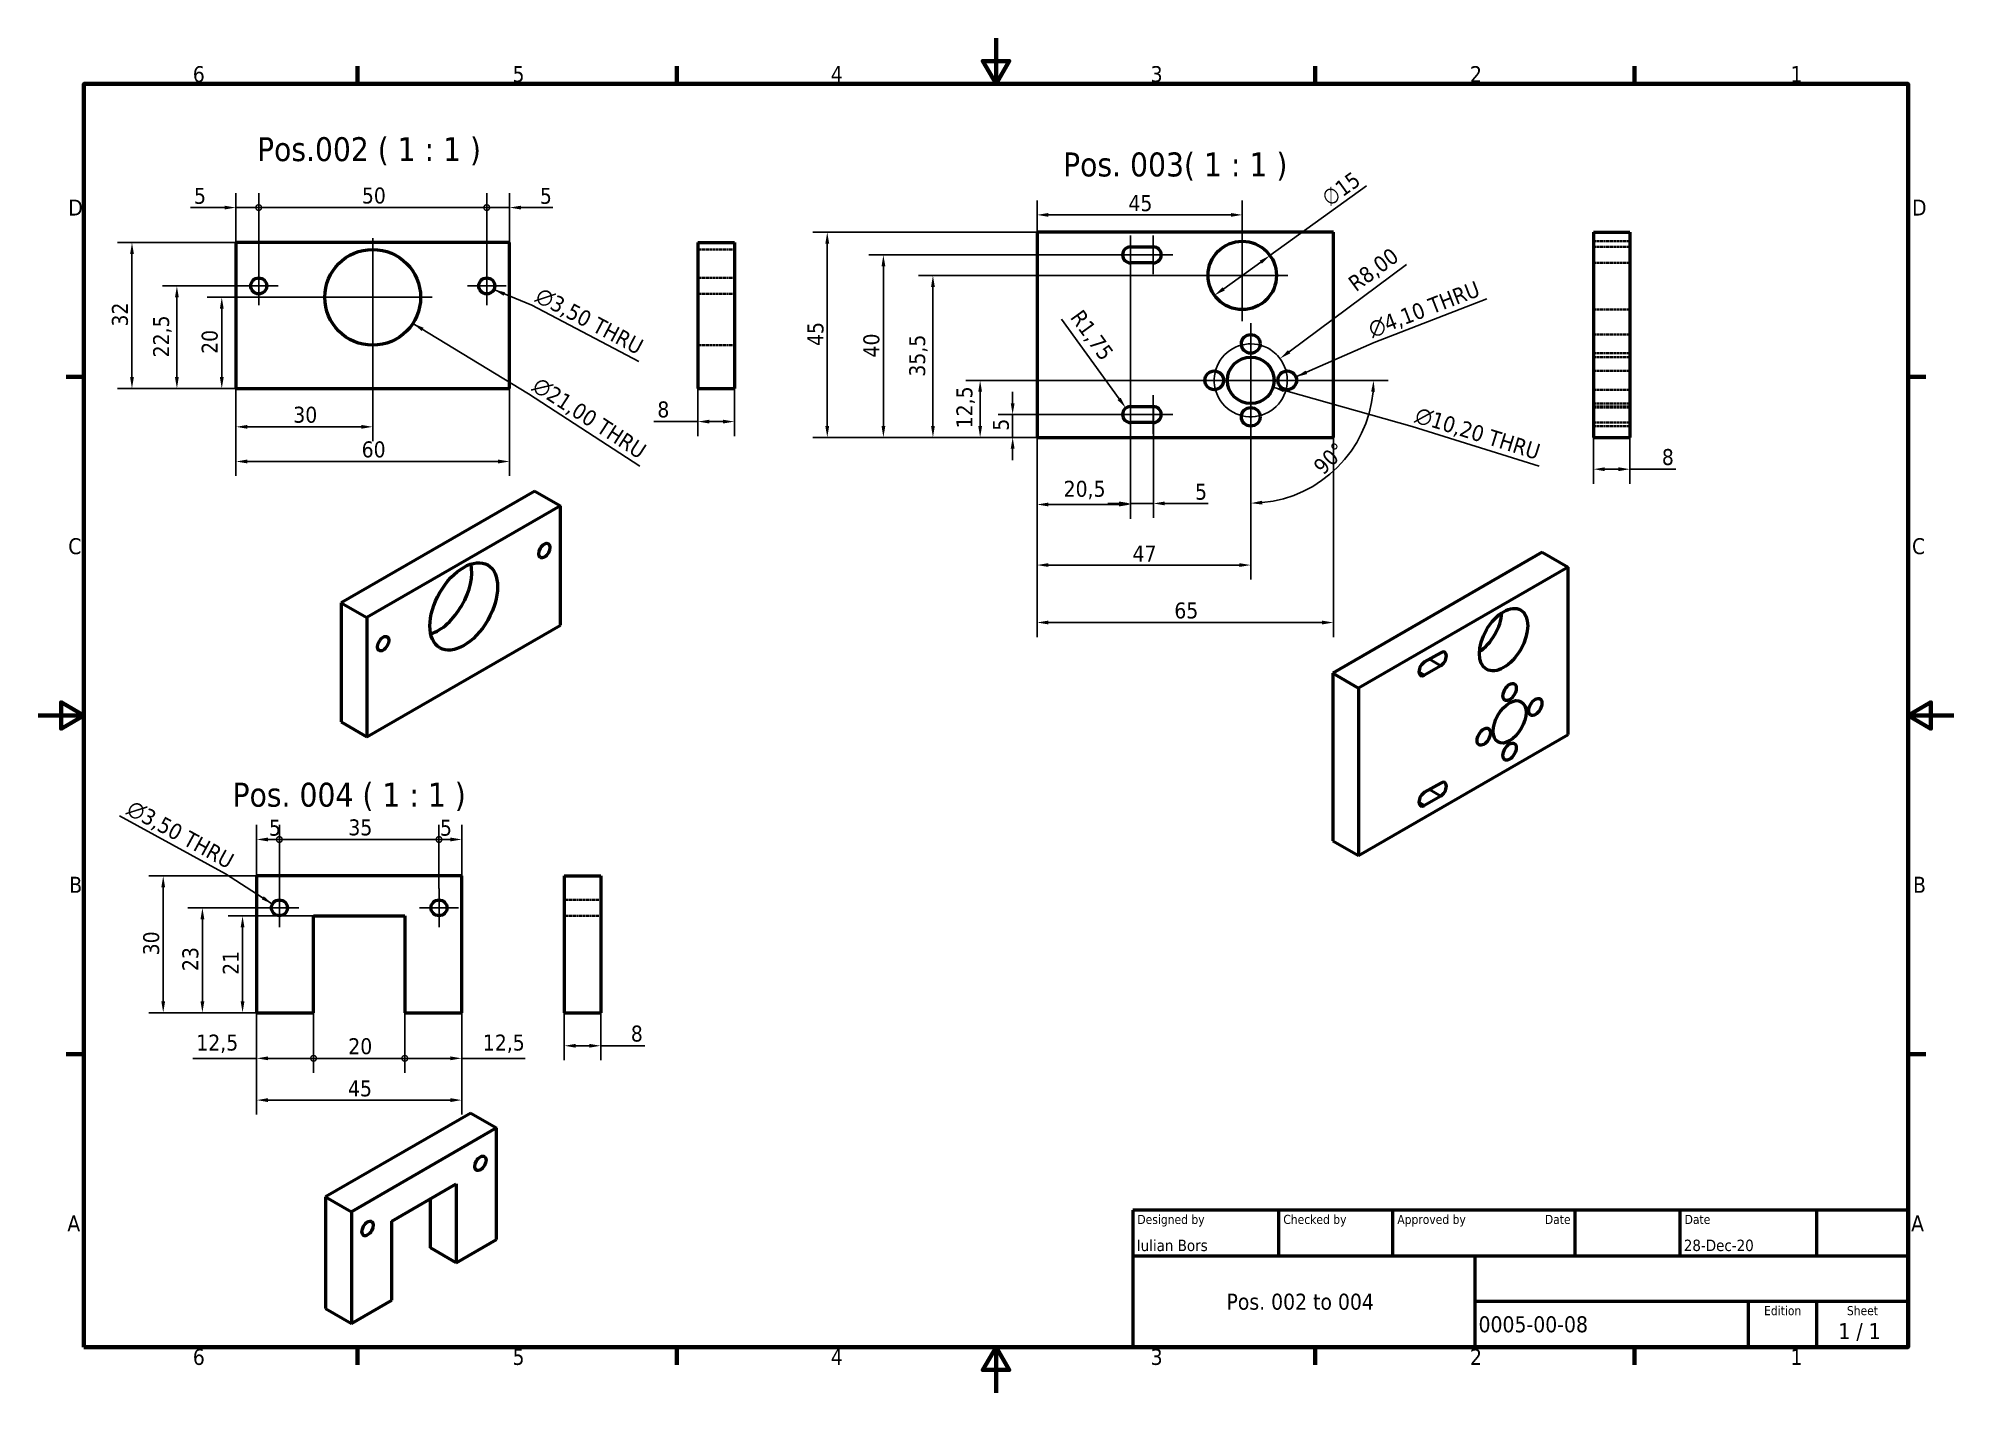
# Model space of a CAD drawing. Header units: millimetres. Extents: x 0 to 420, y 0 to 297.
import ezdxf
from ezdxf.enums import TextEntityAlignment as Align

# ---------------------------------------------------------------- set-up
doc = ezdxf.new("R2010")
doc.units = ezdxf.units.MM
doc.linetypes.add('DASHED', pattern=[0.2068, 0.1655, -0.0413])
for name, color, linetype, lineweight in [('Border (ISO)', 7, 'Continuous', 70), ('Center Mark (ISO)', 7, 'Continuous', 25), ('Centerline (ISO)', 7, 'Continuous', 25), ('Dimension (ISO)', 7, 'Continuous', 25), ('Hidden (ISO)', 7, 'DASHED', 35), ('Symbol (ISO)', 7, 'Continuous', 25), ('Title (ISO)', 7, 'Continuous', 50), ('Visible (ISO)', 7, 'Continuous', 50), ('Visible Narrow (ISO)', 7, 'Continuous', 35)]:
    doc.layers.add(name, color=color, linetype=linetype, lineweight=lineweight)
doc.styles.add('Label Text (ISO)', font='tahoma.ttf')
doc.styles.add('Note Text (ISO)', font='tahoma.ttf')
doc.styles.add('Text Style39', font='tahoma.ttf')
doc.styles.add('Text Style41', font='tahoma.ttf')
doc.styles.add('Text Style42', font='tahoma.ttf')
doc.dimstyles.new('Default (ISO)', dxfattribs={"dimtxt": 3.5, "dimasz": 2.5, "dimexe": 3.175, "dimexo": 0, "dimgap": 0.762, "dimtad": 1, "dimrnd": 1e-08, "dimzin": 0, "dimtxsty": 'Note Text (ISO)', "dimcen": 0.09, "dimdle": 10, "dimclrd": 256, "dimclre": 256, "dimclrt": 256, "dimazin": 0, "dimtfac": 1.001486, "dimtmove": 0, "dimatfit": 3, "dimfxl": 1, "dimtolj": 1, "dimtzin": 0, "dimlwd": -1, "dimlwe": -1, "dimarcsym": 0})
doc.dimstyles.new('Default (ISO)$7', dxfattribs={"dimtxt": 3.5, "dimasz": 2.5, "dimexe": 3.175, "dimexo": 0, "dimgap": 0.762, "dimtad": 1, "dimrnd": 1e-08, "dimzin": 0, "dimtxsty": 'Note Text (ISO)', "dimcen": 0.09, "dimdle": 10, "dimclrd": 256, "dimclre": 256, "dimclrt": 256, "dimazin": 0, "dimtfac": 1.001486, "dimtmove": 0, "dimatfit": 3, "dimfxl": 1, "dimtolj": 1, "dimtzin": 0, "dimlwd": -1, "dimlwe": -1, "dimarcsym": 0})

msp = doc.modelspace()

# ---------------------------------------------------------------- texts
at = {"layer": 'Symbol (ISO)', "attachment_point": 7}
for s, insert, char_height, style in [('Pos.002 ( 1 : 1 )', (47.9744, 269.1273), 5.24, 'Text Style42'), ('Pos. 003( 1 : 1 )', (224.7123, 265.7637), 5.25, 'Label Text (ISO)'), ('Pos. 004 ( 1 : 1 )', (42.5877, 127.5585), 5.25, 'Label Text (ISO)')]:
    msp.add_mtext(s, dxfattribs=dict(at, insert=insert, char_height=char_height, style=style))
at = {"layer": 'Symbol (ISO)', "char_height": 3.5, "line_spacing_factor": 0.6125, "style": 'Note Text (ISO)'}
for s, insert, width, attachment_point, rotation in [('\\fAIGDT|b0|i0;\\H3.5000;n\\fTahoma|b0|i0;\\H3.5000;4,10 THRU', (292.71, 230.8662), 27.236947, 7, 21.179609), ('\\fAIGDT|b0|i0;\\H3.5000;n\\fTahoma|b0|i0;\\H3.5000;3,50 THRU', (108.47, 239.0033), 27.236947, 7, 332.188465), ('\\fAIGDT|b0|i0;\\H3.5000;n\\fTahoma|b0|i0;\\H3.5000;21,00 THRU', (107.7732, 219.5566), 29.889628, 7, 326.978462), ('\\fAIGDT|b0|i0;\\H3.5000;n\\fTahoma|b0|i0;\\H3.5000;10,20 THRU', (301.4621, 212.4277), 29.889628, 7, 342.686929), ('\\fAIGDT|b0|i0;\\H3.5000;n\\fTahoma|b0|i0;\\H3.5000;3,50 THRU', (41.3483, 114.2839), 27.236947, 9, 331.333669)]:
    msp.add_mtext(s, dxfattribs=dict(at, insert=insert, width=width, attachment_point=attachment_point, rotation=rotation))

# ---------------------------------------------------------------- blocks, each defined once
blk = doc.blocks.new('Borders Default Border')
at = {"layer": 'Border (ISO)'}
for p, q in [((70, 287), (70, 290.9)), ((140, 287), (140, 290.9)), ((280, 287), (280, 290.9)), ((350, 287), (350, 290.9)), ((10, 222.75), (6.1, 222.75)), ((410, 222.75), (413.9, 222.75)), ((10, 74.25), (6.1, 74.25)), ((410, 74.25), (413.9, 74.25)), ((70, 10), (70, 6.1)), ((140, 10), (140, 6.1)), ((280, 10), (280, 6.1)), ((350, 10), (350, 6.1))]:
    blk.add_line(p, q, dxfattribs=at)
at = {"layer": 'Border (ISO)', "flags": 128}
for points in [[(210, 297), (210, 287), (207.11, 292), (212.89, 292), (210, 287)], [(10, 10), (10, 287), (410, 287), (410, 10), (10, 10)], [(0, 148.5), (10, 148.5), (5, 151.39), (5, 145.61), (10, 148.5)], [(420, 148.5), (410, 148.5), (415, 151.39), (415, 145.61), (410, 148.5)], [(210, 0), (210, 10), (207.11, 5), (212.89, 5), (210, 10)]]:
    blk.add_lwpolyline(points, dxfattribs=at)
at = {"layer": 'Border (ISO)', "char_height": 3.5, "attachment_point": 7, "style": 'Note Text (ISO)'}
for s, insert in [('6', (33.88, 287.33)), ('5', (103.98, 287.33)), ('4', (173.78, 287.4)), ('3', (243.91, 287.33)), ('2', (313.94, 287.4)), ('1', (384.21, 287.4)), ('D', (6.57, 258.13)), ('D', (410.87, 258.13)), ('C', (6.56, 183.81)), ('C', (410.86, 183.81)), ('B', (6.78, 109.63)), ('B', (411.08, 109.63)), ('A', (6.36, 35.38)), ('A', (410.66, 35.38)), ('6', (33.88, 6.03)), ('5', (103.98, 6.03)), ('4', (173.78, 6.1)), ('3', (243.91, 6.03)), ('2', (313.94, 6.1)), ('1', (384.21, 6.1))]:
    blk.add_mtext(s, dxfattribs=dict(at, insert=insert))
blk = doc.blocks.new('Title Blocks ISO')
at = {"layer": 'Title (ISO)'}
for p, q in [((270.07, 130), (100.07, 130)), ((100.07, 130), (100.07, 100)), ((132.07, 120), (132.07, 130)), ((157.07, 120), (157.07, 130)), ((197.07, 120), (197.07, 130)), ((220.07, 120), (220.07, 130)), ((250.07, 120), (250.07, 130)), ((270.07, 100), (270.07, 130)), ((100.07, 120), (270.07, 120)), ((175.07, 120), (175.07, 100)), ((270.07, 110), (175.07, 110)), ((235.07, 100), (235.07, 110)), ((250.07, 100), (250.07, 110)), ((100.07, 100), (270.07, 100))]:
    blk.add_line(p, q, dxfattribs=at)
at = {"layer": 'Title (ISO)', "style": 'Text Style41'}
for s, p in [('Designed by', (101.07, 129)), ('Checked by', (133.07, 129)), ('Approved by', (158.07, 129)), ('Date', (221.07, 129))]:
    blk.add_text(s, height=2, dxfattribs=at).set_placement(p, align=Align.TOP_LEFT)
blk.add_text('Date', height=2, dxfattribs=at).set_placement((196.07, 129), align=Align.TOP_RIGHT)
for s, p in [('Edition', (242.57, 109)), ('Sheet', (260.07, 109))]:
    blk.add_text(s, height=2, dxfattribs=at).set_placement(p, align=Align.TOP_CENTER)
at = {"layer": 'Title (ISO)', "style": 'Note Text (ISO)'}
blk.add_text('1 / 1 ', height=3.5, dxfattribs=at).set_placement((260.07, 103.5), align=Align.MIDDLE_CENTER)
at = {"layer": 'Title (ISO)'}
for tag, p, height, style in [('AUTHOR_001', (100.92, 121.05), 2.5, 'Text Style39'), ('CREATION_DATE_001', (220.89, 121.06), 2.5, 'Text Style39'), ('COMPANY_001', (120.61, 108.21), 3.5, 'Note Text (ISO)'), ('PART_NUMBER_001', (175.88, 103.25), 3.5, 'Note Text (ISO)')]:
    blk.add_attdef(tag, p, '', height=height, dxfattribs=dict(at, style=style))
at = {"layer": 'Title (ISO)', "style": 'Text Style39'}
for tag, p in [('CHECKED_BY', (133.07, 121)), ('ENG_APPROVED_BY', (158.07, 121))]:
    blk.add_attdef(tag, text='', height=2.5, dxfattribs=at).set_placement(p, align=Align.BOTTOM_LEFT)
blk.add_attdef('ENG_APPROVAL_DATE', text='', height=2.5, dxfattribs=at).set_placement((196.07, 121), align=Align.BOTTOM_RIGHT)
at = {"layer": 'Title (ISO)', "style": 'Note Text (ISO)'}
for tag, p in [('TITLE', (222.57, 115)), ('REVISION_NUMBER', (242.57, 103.5))]:
    blk.add_attdef(tag, text='', height=3.5, dxfattribs=at).set_placement(p, align=Align.MIDDLE_CENTER)
blk = doc.blocks.new('*D6')
at = {"layer": 'Defpoints', "color": 0, "transparency": 16777216}
for p in [(43.33, 220.2), (103.33, 220.2), (103.33, 204.2)]:
    blk.add_point(p, dxfattribs=at)
at = {"layer": 'Dimension (ISO)', "transparency": 16777216}
for p, q in [((43.33, 220.2), (43.33, 201.03)), ((103.33, 220.2), (103.33, 201.03)), ((45.83, 204.2), (100.83, 204.2))]:
    blk.add_line(p, q, dxfattribs=at)
for points in [[(45.83, 204.62), (45.83, 203.78), (43.33, 204.2)], [(100.83, 204.62), (100.83, 203.78), (103.33, 204.2)]]:
    blk.add_solid(points, dxfattribs=at)
at = {"layer": 'Dimension (ISO)', "transparency": 16777216, "insert": (70.9, 208.61), "char_height": 3.5, "attachment_point": 1, "style": 'Note Text (ISO)'}
blk.add_mtext('\\A1;60', dxfattribs=at)
blk = doc.blocks.new('*D7')
at = {"layer": 'Defpoints', "color": 0, "transparency": 16777216}
for p in [(30.39, 242.7), (44.08, 242.7), (43.33, 220.2)]:
    blk.add_point(p, dxfattribs=at)
at = {"layer": 'Dimension (ISO)', "transparency": 16777216}
for p, q in [((44.08, 242.7), (27.21, 242.7)), ((30.39, 222.7), (30.39, 240.2)), ((43.33, 220.2), (27.21, 220.2))]:
    blk.add_line(p, q, dxfattribs=at)
for points in [[(29.97, 240.2), (30.8, 240.2), (30.39, 242.7)], [(29.97, 222.7), (30.8, 222.7), (30.39, 220.2)]]:
    blk.add_solid(points, dxfattribs=at)
at = {"layer": 'Dimension (ISO)', "transparency": 16777216, "insert": (25.18, 227.03), "char_height": 3.5, "attachment_point": 1, "rotation": 90, "style": 'Note Text (ISO)'}
blk.add_mtext('\\A1;22,5', dxfattribs=at)
blk = doc.blocks.new('*D8')
at = {"layer": 'Defpoints', "color": 0, "transparency": 16777216}
for p in [(43.33, 252.2), (20.54, 220.2), (43.33, 220.2)]:
    blk.add_point(p, dxfattribs=at)
at = {"layer": 'Dimension (ISO)', "transparency": 16777216}
for p, q in [((43.33, 252.2), (17.37, 252.2)), ((20.54, 249.7), (20.54, 222.7)), ((43.33, 220.2), (17.37, 220.2))]:
    blk.add_line(p, q, dxfattribs=at)
for points in [[(20.13, 249.7), (20.96, 249.7), (20.54, 252.2)], [(20.13, 222.7), (20.96, 222.7), (20.54, 220.2)]]:
    blk.add_solid(points, dxfattribs=at)
at = {"layer": 'Dimension (ISO)', "transparency": 16777216, "insert": (16.14, 233.79), "char_height": 3.5, "attachment_point": 1, "rotation": 90, "style": 'Note Text (ISO)'}
blk.add_mtext('\\A1;32', dxfattribs=at)
blk = doc.blocks.new('_DotSmall')
at = {"color": 0, "linetype": 'ByBlock', "const_width": 0.5}
blk.add_lwpolyline([(-0.0625, 0, 1), (0.0625, 0, 1)], format="xyb", close=True, dxfattribs=at)
blk = doc.blocks.new('*D9')
at = {"layer": 'Defpoints', "color": 0, "transparency": 16777216}
for p in [(48.33, 259.88), (43.33, 252.2), (48.33, 246.95)]:
    blk.add_point(p, dxfattribs=at)
at = {"layer": 'Dimension (ISO)', "transparency": 16777216}
for p, q in [((43.33, 252.2), (43.33, 263.05)), ((48.33, 246.95), (48.33, 263.05)), ((40.83, 259.88), (33.37, 259.88)), ((48.33, 259.88), (43.33, 259.88)), ((48.33, 259.88), (53.33, 259.88))]:
    blk.add_line(p, q, dxfattribs=at)
blk.add_solid([(40.83, 260.29), (40.83, 259.46), (43.33, 259.88)], dxfattribs=at)
at = {"layer": 'Dimension (ISO)', "transparency": 16777216, "xscale": 2.5, "yscale": 2.5, "zscale": 2.5, "rotation": 180}
blk.add_blockref('_DotSmall', (48.33, 259.88), dxfattribs=at)
at = {"layer": 'Dimension (ISO)', "transparency": 16777216, "insert": (34.14, 264.21), "char_height": 3.5, "attachment_point": 1, "style": 'Note Text (ISO)'}
blk.add_mtext('\\A1;5', dxfattribs=at)
blk = doc.blocks.new('*D11')
at = {"layer": 'Defpoints', "color": 0, "transparency": 16777216}
for p in [(98.33, 259.88), (48.33, 246.95), (98.33, 246.95)]:
    blk.add_point(p, dxfattribs=at)
at = {"layer": 'Dimension (ISO)', "transparency": 16777216}
for p, q in [((48.33, 246.95), (48.33, 263.05)), ((98.33, 246.95), (98.33, 263.05)), ((48.33, 259.88), (98.33, 259.88))]:
    blk.add_line(p, q, dxfattribs=at)
at = {"layer": 'Dimension (ISO)', "transparency": 16777216, "xscale": 2.5, "yscale": 2.5, "zscale": 2.5, "rotation": 180}
blk.add_blockref('_DotSmall', (48.33, 259.88), dxfattribs=at)
at = {"layer": 'Dimension (ISO)', "transparency": 16777216, "xscale": 2.5, "yscale": 2.5, "zscale": 2.5}
blk.add_blockref('_DotSmall', (98.33, 259.88), dxfattribs=at)
at = {"layer": 'Dimension (ISO)', "transparency": 16777216, "insert": (70.95, 264.28), "char_height": 3.5, "attachment_point": 1, "style": 'Note Text (ISO)'}
blk.add_mtext('\\A1;50', dxfattribs=at)
blk = doc.blocks.new('*D12')
at = {"layer": 'Defpoints', "color": 0, "transparency": 16777216}
for p in [(103.33, 259.88), (103.33, 252.2), (98.33, 246.95)]:
    blk.add_point(p, dxfattribs=at)
at = {"layer": 'Dimension (ISO)', "transparency": 16777216}
for p, q in [((98.33, 246.95), (98.33, 263.05)), ((103.33, 252.2), (103.33, 263.05)), ((98.33, 259.88), (95.83, 259.88)), ((98.33, 259.88), (103.33, 259.88)), ((105.83, 259.88), (112.82, 259.88))]:
    blk.add_line(p, q, dxfattribs=at)
blk.add_solid([(105.83, 260.29), (105.83, 259.46), (103.33, 259.88)], dxfattribs=at)
at = {"layer": 'Dimension (ISO)', "transparency": 16777216, "xscale": 2.5, "yscale": 2.5, "zscale": 2.5}
blk.add_blockref('_DotSmall', (98.33, 259.88), dxfattribs=at)
at = {"layer": 'Dimension (ISO)', "transparency": 16777216, "insert": (109.98, 264.21), "char_height": 3.5, "attachment_point": 1, "style": 'Note Text (ISO)'}
blk.add_mtext('\\A1;5', dxfattribs=at)
blk = doc.blocks.new('*D13')
at = {"layer": 'Defpoints', "color": 0, "transparency": 16777216}
for p in [(144.63, 220.2), (152.63, 220.2), (152.63, 212.95)]:
    blk.add_point(p, dxfattribs=at)
at = {"layer": 'Dimension (ISO)', "transparency": 16777216}
for p, q in [((144.63, 220.2), (144.63, 209.77)), ((152.63, 220.2), (152.63, 209.77)), ((144.63, 212.95), (134.98, 212.95)), ((150.13, 212.95), (147.13, 212.95))]:
    blk.add_line(p, q, dxfattribs=at)
for points in [[(147.13, 213.36), (147.13, 212.53), (144.63, 212.95)], [(150.13, 213.36), (150.13, 212.53), (152.63, 212.95)]]:
    blk.add_solid(points, dxfattribs=at)
at = {"layer": 'Dimension (ISO)', "transparency": 16777216, "insert": (135.74, 217.37), "char_height": 3.5, "attachment_point": 1, "style": 'Note Text (ISO)'}
blk.add_mtext('\\A1;8', dxfattribs=at)
blk = doc.blocks.new('*D14')
at = {"layer": 'Defpoints', "color": 0, "transparency": 16777216}
for p in [(73.33, 227.2), (43.33, 220.2), (73.33, 211.8)]:
    blk.add_point(p, dxfattribs=at)
at = {"layer": 'Dimension (ISO)', "transparency": 16777216}
for p, q in [((73.33, 227.2), (73.33, 208.63)), ((43.33, 220.2), (43.33, 208.63)), ((45.83, 211.8), (70.83, 211.8))]:
    blk.add_line(p, q, dxfattribs=at)
for points in [[(45.83, 212.22), (45.83, 211.39), (43.33, 211.8)], [(70.83, 212.22), (70.83, 211.39), (73.33, 211.8)]]:
    blk.add_solid(points, dxfattribs=at)
at = {"layer": 'Dimension (ISO)', "transparency": 16777216, "insert": (55.91, 216.21), "char_height": 3.5, "attachment_point": 1, "style": 'Note Text (ISO)'}
blk.add_mtext('\\A1;30', dxfattribs=at)
blk = doc.blocks.new('*D15')
at = {"layer": 'Defpoints', "color": 0, "transparency": 16777216}
for p in [(40.23, 240.2), (60.33, 240.2), (43.33, 220.2)]:
    blk.add_point(p, dxfattribs=at)
at = {"layer": 'Dimension (ISO)', "transparency": 16777216}
for p, q in [((60.33, 240.2), (37.05, 240.2)), ((40.23, 222.7), (40.23, 237.7)), ((43.33, 220.2), (37.05, 220.2))]:
    blk.add_line(p, q, dxfattribs=at)
for points in [[(39.81, 237.7), (40.65, 237.7), (40.23, 240.2)], [(39.81, 222.7), (40.65, 222.7), (40.23, 220.2)]]:
    blk.add_solid(points, dxfattribs=at)
at = {"layer": 'Dimension (ISO)', "transparency": 16777216, "insert": (35.82, 227.8), "char_height": 3.5, "attachment_point": 1, "rotation": 90, "style": 'Note Text (ISO)'}
blk.add_mtext('\\A1;20', dxfattribs=at)
blk = doc.blocks.new('*D16')
at = {"layer": 'Defpoints', "color": 0, "transparency": 16777216}
for p in [(219, 209.49), (284, 209.49), (284, 168.89)]:
    blk.add_point(p, dxfattribs=at)
at = {"layer": 'Dimension (ISO)', "transparency": 16777216}
for p, q in [((219, 209.49), (219, 165.71)), ((284, 209.49), (284, 165.71)), ((221.5, 168.89), (281.5, 168.89))]:
    blk.add_line(p, q, dxfattribs=at)
for points in [[(221.5, 169.31), (221.5, 168.47), (219, 168.89)], [(281.5, 169.31), (281.5, 168.47), (284, 168.89)]]:
    blk.add_solid(points, dxfattribs=at)
at = {"layer": 'Dimension (ISO)', "transparency": 16777216, "insert": (249.1, 173.29), "char_height": 3.5, "attachment_point": 1, "style": 'Note Text (ISO)'}
blk.add_mtext('\\A1;65', dxfattribs=at)
blk = doc.blocks.new('*D17')
at = {"layer": 'Defpoints', "color": 0, "transparency": 16777216}
for p in [(219, 254.49), (173, 209.49), (219, 209.49)]:
    blk.add_point(p, dxfattribs=at)
at = {"layer": 'Dimension (ISO)', "transparency": 16777216}
for p, q in [((219, 254.49), (169.82, 254.49)), ((173, 251.99), (173, 211.99)), ((219, 209.49), (169.82, 209.49))]:
    blk.add_line(p, q, dxfattribs=at)
for points in [[(172.58, 251.99), (173.42, 251.99), (173, 254.49)], [(172.58, 211.99), (173.42, 211.99), (173, 209.49)]]:
    blk.add_solid(points, dxfattribs=at)
at = {"layer": 'Dimension (ISO)', "transparency": 16777216, "insert": (168.66, 229.54), "char_height": 3.5, "attachment_point": 1, "rotation": 90, "style": 'Note Text (ISO)'}
blk.add_mtext('\\A1;45', dxfattribs=at)
blk = doc.blocks.new('*D18')
at = {"layer": 'Defpoints', "color": 0, "transparency": 16777216}
for p in [(239.5, 247.74), (219, 209.49), (239.5, 194.77)]:
    blk.add_point(p, dxfattribs=at)
at = {"layer": 'Dimension (ISO)', "transparency": 16777216}
for p, q in [((239.5, 247.74), (239.5, 191.59)), ((219, 209.49), (219, 191.59)), ((221.5, 194.77), (237, 194.77))]:
    blk.add_line(p, q, dxfattribs=at)
for points in [[(221.5, 195.19), (221.5, 194.35), (219, 194.77)], [(237, 195.19), (237, 194.35), (239.5, 194.77)]]:
    blk.add_solid(points, dxfattribs=at)
at = {"layer": 'Dimension (ISO)', "transparency": 16777216, "insert": (224.83, 199.97), "char_height": 3.5, "attachment_point": 1, "style": 'Note Text (ISO)'}
blk.add_mtext('\\A1;20,5', dxfattribs=at)
blk = doc.blocks.new('*D19')
at = {"layer": 'Defpoints', "color": 0, "transparency": 16777216}
for p in [(239.5, 216.24), (244.5, 216.24), (244.5, 195)]:
    blk.add_point(p, dxfattribs=at)
at = {"layer": 'Dimension (ISO)', "transparency": 16777216}
for p, q in [((239.5, 216.24), (239.5, 191.82)), ((244.5, 216.24), (244.5, 191.82)), ((237, 195), (234.5, 195)), ((239.5, 195), (244.5, 195)), ((247, 195), (256.49, 195))]:
    blk.add_line(p, q, dxfattribs=at)
for points in [[(237, 195.42), (237, 194.58), (239.5, 195)], [(247, 195.42), (247, 194.58), (244.5, 195)]]:
    blk.add_solid(points, dxfattribs=at)
at = {"layer": 'Dimension (ISO)', "transparency": 16777216, "insert": (253.65, 199.33), "char_height": 3.5, "attachment_point": 1, "style": 'Note Text (ISO)'}
blk.add_mtext('\\A1;5', dxfattribs=at)
blk = doc.blocks.new('*D20')
at = {"layer": 'Defpoints', "color": 0, "transparency": 16777216}
for p in [(264, 258.28), (219, 254.49), (264, 254.99)]:
    blk.add_point(p, dxfattribs=at)
at = {"layer": 'Dimension (ISO)', "transparency": 16777216}
for p, q in [((219, 254.49), (219, 261.45)), ((264, 254.99), (264, 261.45)), ((221.5, 258.28), (261.5, 258.28))]:
    blk.add_line(p, q, dxfattribs=at)
for points in [[(221.5, 258.69), (221.5, 257.86), (219, 258.28)], [(261.5, 258.69), (261.5, 257.86), (264, 258.28)]]:
    blk.add_solid(points, dxfattribs=at)
at = {"layer": 'Dimension (ISO)', "transparency": 16777216, "insert": (239.04, 262.61), "char_height": 3.5, "attachment_point": 1, "style": 'Note Text (ISO)'}
blk.add_mtext('\\A1;45', dxfattribs=at)
blk = doc.blocks.new('*D21')
at = {"layer": 'Defpoints', "color": 0, "transparency": 16777216}
for p in [(265.86, 214.39), (219, 209.49), (265.86, 181.49)]:
    blk.add_point(p, dxfattribs=at)
at = {"layer": 'Dimension (ISO)', "transparency": 16777216}
for p, q in [((265.86, 214.39), (265.86, 178.32)), ((219, 209.49), (219, 178.32)), ((221.5, 181.49), (263.36, 181.49))]:
    blk.add_line(p, q, dxfattribs=at)
for points in [[(221.5, 181.91), (221.5, 181.08), (219, 181.49)], [(263.36, 181.91), (263.36, 181.08), (265.86, 181.49)]]:
    blk.add_solid(points, dxfattribs=at)
at = {"layer": 'Dimension (ISO)', "transparency": 16777216, "insert": (239.94, 185.76), "char_height": 3.5, "attachment_point": 1, "style": 'Note Text (ISO)'}
blk.add_mtext('\\A1;47', dxfattribs=at)
blk = doc.blocks.new('*D22')
at = {"layer": 'Defpoints', "color": 0, "transparency": 16777216}
for p in [(272.28, 226.77), (265.86, 221.99)]:
    blk.add_point(p, dxfattribs=at)
at = {"layer": 'Dimension (ISO)', "transparency": 16777216}
blk.add_line((300.02, 247.42), (274.28, 228.26), dxfattribs=at)
blk.add_arc((265.86, 221.99), 8, 32.587, 59.3901, dxfattribs=at)
blk.add_solid([(274.03, 228.6), (274.53, 227.93), (272.28, 226.77)], dxfattribs=at)
at = {"layer": 'Dimension (ISO)', "transparency": 16777216, "insert": (286.85, 244.11), "char_height": 3.5, "attachment_point": 1, "rotation": 36.6508, "style": 'Note Text (ISO)'}
blk.add_mtext('\\A1;R8,00', dxfattribs=at)
blk = doc.blocks.new('*D23')
at = {"layer": 'Defpoints', "color": 0, "transparency": 16777216}
for p in [(265.86, 221.99), (265.86, 221.98), (278.41, 221.99), (279.32, 198.67)]:
    blk.add_point(p, dxfattribs=at)
at = {"layer": 'Dimension (ISO)', "transparency": 16777216}
for p, q in [((265.86, 221.98), (265.86, 191.89)), ((278.41, 221.99), (295.96, 221.99))]:
    blk.add_line(p, q, dxfattribs=at)
blk.add_arc((265.86, 221.99), 26.93, 275.3209, 354.6791, dxfattribs=at)
for points in [[(292.26, 219.52), (293.09, 219.48), (292.79, 221.99)], [(268.38, 194.76), (268.34, 195.6), (265.86, 195.06)]]:
    blk.add_solid(points, dxfattribs=at)
at = {"layer": 'Dimension (ISO)', "transparency": 16777216, "insert": (279.27, 203.55), "char_height": 3.5, "attachment_point": 1, "rotation": 45, "style": 'Note Text (ISO)'}
blk.add_mtext('\\A1;90°', dxfattribs=at)
blk = doc.blocks.new('*D24')
at = {"layer": 'Defpoints', "color": 0, "transparency": 16777216}
for p in [(213.65, 214.49), (235.25, 214.49), (219, 209.49)]:
    blk.add_point(p, dxfattribs=at)
at = {"layer": 'Dimension (ISO)', "transparency": 16777216}
for p, q in [((213.65, 216.99), (213.65, 219.49)), ((235.25, 214.49), (210.47, 214.49)), ((213.65, 209.49), (213.65, 214.49)), ((219, 209.49), (210.47, 209.49)), ((213.65, 206.99), (213.65, 204.49))]:
    blk.add_line(p, q, dxfattribs=at)
for points in [[(213.23, 216.99), (214.07, 216.99), (213.65, 214.49)], [(213.23, 206.99), (214.07, 206.99), (213.65, 209.49)]]:
    blk.add_solid(points, dxfattribs=at)
at = {"layer": 'Dimension (ISO)', "transparency": 16777216, "insert": (209.31, 210.95), "char_height": 3.5, "attachment_point": 1, "rotation": 90, "style": 'Note Text (ISO)'}
blk.add_mtext('\\A1;5', dxfattribs=at)
blk = doc.blocks.new('*D25')
at = {"layer": 'Defpoints', "color": 0, "transparency": 16777216}
for p in [(206.52, 221.99), (265.86, 221.99), (219, 209.49)]:
    blk.add_point(p, dxfattribs=at)
at = {"layer": 'Dimension (ISO)', "transparency": 16777216}
for p, q in [((265.86, 221.99), (203.35, 221.99)), ((206.52, 211.99), (206.52, 219.49)), ((219, 209.49), (203.35, 209.49))]:
    blk.add_line(p, q, dxfattribs=at)
for points in [[(206.11, 219.49), (206.94, 219.49), (206.52, 221.99)], [(206.11, 211.99), (206.94, 211.99), (206.52, 209.49)]]:
    blk.add_solid(points, dxfattribs=at)
at = {"layer": 'Dimension (ISO)', "transparency": 16777216, "insert": (201.32, 211.47), "char_height": 3.5, "attachment_point": 1, "rotation": 90, "style": 'Note Text (ISO)'}
blk.add_mtext('\\A1;12,5', dxfattribs=at)
blk = doc.blocks.new('*D26')
at = {"layer": 'Defpoints', "color": 0, "transparency": 16777216}
for p in [(196.17, 244.99), (254, 244.99), (219, 209.49)]:
    blk.add_point(p, dxfattribs=at)
at = {"layer": 'Dimension (ISO)', "transparency": 16777216}
for p, q in [((254, 244.99), (193, 244.99)), ((196.17, 211.99), (196.17, 242.49)), ((219, 209.49), (193, 209.49))]:
    blk.add_line(p, q, dxfattribs=at)
for points in [[(195.76, 242.49), (196.59, 242.49), (196.17, 244.99)], [(195.76, 211.99), (196.59, 211.99), (196.17, 209.49)]]:
    blk.add_solid(points, dxfattribs=at)
at = {"layer": 'Dimension (ISO)', "transparency": 16777216, "insert": (190.97, 222.81), "char_height": 3.5, "attachment_point": 1, "rotation": 90, "style": 'Note Text (ISO)'}
blk.add_mtext('\\A1;35,5', dxfattribs=at)
blk = doc.blocks.new('*D27')
at = {"layer": 'Defpoints', "color": 0, "transparency": 16777216}
for p in [(185.31, 249.49), (235.25, 249.49), (219, 209.49)]:
    blk.add_point(p, dxfattribs=at)
at = {"layer": 'Dimension (ISO)', "transparency": 16777216}
for p, q in [((235.25, 249.49), (182.14, 249.49)), ((185.31, 211.99), (185.31, 246.99)), ((219, 209.49), (182.14, 209.49))]:
    blk.add_line(p, q, dxfattribs=at)
for points in [[(184.9, 246.99), (185.73, 246.99), (185.31, 249.49)], [(184.9, 211.99), (185.73, 211.99), (185.31, 209.49)]]:
    blk.add_solid(points, dxfattribs=at)
at = {"layer": 'Dimension (ISO)', "transparency": 16777216, "insert": (180.91, 227.01), "char_height": 3.5, "attachment_point": 1, "rotation": 90, "style": 'Note Text (ISO)'}
blk.add_mtext('\\A1;40', dxfattribs=at)
blk = doc.blocks.new('*D28')
at = {"layer": 'Defpoints', "color": 0, "transparency": 16777216}
for p in [(341, 209.49), (349, 209.49), (349, 202.51)]:
    blk.add_point(p, dxfattribs=at)
at = {"layer": 'Dimension (ISO)', "transparency": 16777216}
for p, q in [((341, 209.49), (341, 199.33)), ((349, 209.49), (349, 199.33)), ((343.5, 202.51), (346.5, 202.51)), ((349, 202.51), (359.05, 202.51))]:
    blk.add_line(p, q, dxfattribs=at)
for points in [[(343.5, 202.93), (343.5, 202.09), (341, 202.51)], [(346.5, 202.93), (346.5, 202.09), (349, 202.51)]]:
    blk.add_solid(points, dxfattribs=at)
at = {"layer": 'Dimension (ISO)', "transparency": 16777216, "insert": (356.01, 206.93), "char_height": 3.5, "attachment_point": 1, "style": 'Note Text (ISO)'}
blk.add_mtext('\\A1;8', dxfattribs=at)
blk = doc.blocks.new('*D29')
at = {"layer": 'Defpoints', "color": 0, "transparency": 16777216}
for p in [(270.08, 249.38), (257.91, 240.61)]:
    blk.add_point(p, dxfattribs=at)
at = {"layer": 'Dimension (ISO)', "transparency": 16777216}
for p, q in [((270.08, 249.38), (291.27, 264.64)), ((259.94, 242.07), (268.06, 247.92))]:
    blk.add_line(p, q, dxfattribs=at)
for points in [[(267.81, 248.25), (268.3, 247.58), (270.08, 249.38)], [(259.7, 242.41), (260.18, 241.73), (257.91, 240.61)]]:
    blk.add_solid(points, dxfattribs=at)
at = {"layer": 'Dimension (ISO)', "transparency": 16777216, "insert": (281.02, 262.84), "char_height": 3.5, "attachment_point": 1, "rotation": 35.759, "style": 'Note Text (ISO)'}
blk.add_mtext('\\A1;∅15', dxfattribs=at)
blk = doc.blocks.new('*D30')
at = {"layer": 'Defpoints', "color": 0, "transparency": 16777216}
for p in [(238.47, 215.91), (239.5, 214.49)]:
    blk.add_point(p, dxfattribs=at)
at = {"layer": 'Dimension (ISO)', "transparency": 16777216}
blk.add_line((224.35, 235.44), (237.01, 217.94), dxfattribs=at)
blk.add_solid([(237.35, 218.18), (236.67, 217.69), (238.47, 215.91)], dxfattribs=at)
at = {"layer": 'Dimension (ISO)', "transparency": 16777216, "insert": (228.96, 237.84), "char_height": 3.5, "attachment_point": 1, "rotation": 305.8838, "style": 'Note Text (ISO)'}
blk.add_mtext('\\A1;R1,75', dxfattribs=at)
blk = doc.blocks.new('*D31')
at = {"layer": 'Defpoints', "color": 0, "transparency": 16777216}
for p in [(47.86, 113.32), (27.39, 83.32), (47.86, 83.32)]:
    blk.add_point(p, dxfattribs=at)
at = {"layer": 'Dimension (ISO)', "transparency": 16777216}
for p, q in [((47.86, 113.32), (24.22, 113.32)), ((27.39, 110.82), (27.39, 85.82)), ((47.86, 83.32), (24.22, 83.32))]:
    blk.add_line(p, q, dxfattribs=at)
for points in [[(26.98, 110.82), (27.81, 110.82), (27.39, 113.32)], [(26.98, 85.82), (27.81, 85.82), (27.39, 83.32)]]:
    blk.add_solid(points, dxfattribs=at)
at = {"layer": 'Dimension (ISO)', "transparency": 16777216, "insert": (22.99, 95.91), "char_height": 3.5, "attachment_point": 1, "rotation": 90, "style": 'Note Text (ISO)'}
blk.add_mtext('\\A1;30', dxfattribs=at)
blk = doc.blocks.new('*D32')
at = {"layer": 'Defpoints', "color": 0, "transparency": 16777216}
for p in [(47.86, 83.32), (92.86, 83.32), (92.86, 64.16)]:
    blk.add_point(p, dxfattribs=at)
at = {"layer": 'Dimension (ISO)', "transparency": 16777216}
for p, q in [((47.86, 83.32), (47.86, 60.98)), ((92.86, 83.32), (92.86, 60.98)), ((50.36, 64.16), (90.36, 64.16))]:
    blk.add_line(p, q, dxfattribs=at)
for points in [[(50.36, 64.58), (50.36, 63.74), (47.86, 64.16)], [(90.36, 64.58), (90.36, 63.74), (92.86, 64.16)]]:
    blk.add_solid(points, dxfattribs=at)
at = {"layer": 'Dimension (ISO)', "transparency": 16777216, "insert": (67.91, 68.49), "char_height": 3.5, "attachment_point": 1, "style": 'Note Text (ISO)'}
blk.add_mtext('\\A1;45', dxfattribs=at)
blk = doc.blocks.new('*D33')
at = {"layer": 'Defpoints', "color": 0, "transparency": 16777216}
for p in [(47.86, 83.32), (60.36, 83.32), (60.36, 73.32)]:
    blk.add_point(p, dxfattribs=at)
at = {"layer": 'Dimension (ISO)', "transparency": 16777216}
for p, q in [((47.86, 83.32), (47.86, 70.15)), ((60.36, 83.32), (60.36, 70.15)), ((47.86, 73.32), (33.88, 73.32)), ((60.36, 73.32), (50.36, 73.32))]:
    blk.add_line(p, q, dxfattribs=at)
blk.add_solid([(50.36, 73.74), (50.36, 72.91), (47.86, 73.32)], dxfattribs=at)
at = {"layer": 'Dimension (ISO)', "transparency": 16777216, "xscale": 2.5, "yscale": 2.5, "zscale": 2.5}
blk.add_blockref('_DotSmall', (60.36, 73.32), dxfattribs=at)
at = {"layer": 'Dimension (ISO)', "transparency": 16777216, "insert": (34.64, 78.53), "char_height": 3.5, "attachment_point": 1, "style": 'Note Text (ISO)'}
blk.add_mtext('\\A1;12,5', dxfattribs=at)
blk = doc.blocks.new('*D34')
at = {"layer": 'Defpoints', "color": 0, "transparency": 16777216}
for p in [(60.36, 83.32), (80.36, 83.32), (80.36, 73.32)]:
    blk.add_point(p, dxfattribs=at)
at = {"layer": 'Dimension (ISO)', "transparency": 16777216}
for p, q in [((60.36, 83.32), (60.36, 70.15)), ((80.36, 83.32), (80.36, 70.15)), ((60.36, 73.32), (80.36, 73.32))]:
    blk.add_line(p, q, dxfattribs=at)
at = {"layer": 'Dimension (ISO)', "transparency": 16777216, "xscale": 2.5, "yscale": 2.5, "zscale": 2.5, "rotation": 180}
blk.add_blockref('_DotSmall', (60.36, 73.32), dxfattribs=at)
at = {"layer": 'Dimension (ISO)', "transparency": 16777216, "xscale": 2.5, "yscale": 2.5, "zscale": 2.5}
blk.add_blockref('_DotSmall', (80.36, 73.32), dxfattribs=at)
at = {"layer": 'Dimension (ISO)', "transparency": 16777216, "insert": (67.97, 77.73), "char_height": 3.5, "attachment_point": 1, "style": 'Note Text (ISO)'}
blk.add_mtext('\\A1;20', dxfattribs=at)
blk = doc.blocks.new('*D35')
at = {"layer": 'Defpoints', "color": 0, "transparency": 16777216}
for p in [(80.36, 83.32), (92.86, 83.32), (92.86, 73.32)]:
    blk.add_point(p, dxfattribs=at)
at = {"layer": 'Dimension (ISO)', "transparency": 16777216}
for p, q in [((80.36, 83.32), (80.36, 70.15)), ((92.86, 83.32), (92.86, 70.15)), ((80.36, 73.32), (90.36, 73.32)), ((92.86, 73.32), (106.79, 73.32))]:
    blk.add_line(p, q, dxfattribs=at)
blk.add_solid([(90.36, 73.74), (90.36, 72.91), (92.86, 73.32)], dxfattribs=at)
at = {"layer": 'Dimension (ISO)', "transparency": 16777216, "xscale": 2.5, "yscale": 2.5, "zscale": 2.5, "rotation": 180}
blk.add_blockref('_DotSmall', (80.36, 73.32), dxfattribs=at)
at = {"layer": 'Dimension (ISO)', "transparency": 16777216, "insert": (97.47, 78.53), "char_height": 3.5, "attachment_point": 1, "style": 'Note Text (ISO)'}
blk.add_mtext('\\A1;12,5', dxfattribs=at)
blk = doc.blocks.new('*D36')
at = {"layer": 'Defpoints', "color": 0, "transparency": 16777216}
for p in [(44.79, 104.55), (60.36, 104.55), (47.86, 83.32)]:
    blk.add_point(p, dxfattribs=at)
at = {"layer": 'Dimension (ISO)', "transparency": 16777216}
for p, q in [((60.36, 104.55), (41.61, 104.55)), ((44.79, 85.82), (44.79, 102.05)), ((47.86, 83.32), (41.61, 83.32))]:
    blk.add_line(p, q, dxfattribs=at)
for points in [[(44.37, 102.05), (45.2, 102.05), (44.79, 104.55)], [(44.37, 85.82), (45.2, 85.82), (44.79, 83.32)]]:
    blk.add_solid(points, dxfattribs=at)
at = {"layer": 'Dimension (ISO)', "transparency": 16777216, "insert": (40.45, 91.63), "char_height": 3.5, "attachment_point": 1, "rotation": 90, "style": 'Note Text (ISO)'}
blk.add_mtext('\\A1;21', dxfattribs=at)
blk = doc.blocks.new('*D37')
at = {"layer": 'Defpoints', "color": 0, "transparency": 16777216}
for p in [(52.86, 121.31), (47.86, 113.32), (52.86, 110.57)]:
    blk.add_point(p, dxfattribs=at)
at = {"layer": 'Dimension (ISO)', "transparency": 16777216}
for p, q in [((47.86, 113.32), (47.86, 124.49)), ((52.86, 110.57), (52.86, 124.49)), ((50.36, 121.31), (52.86, 121.31))]:
    blk.add_line(p, q, dxfattribs=at)
blk.add_solid([(50.36, 121.73), (50.36, 120.9), (47.86, 121.31)], dxfattribs=at)
at = {"layer": 'Dimension (ISO)', "transparency": 16777216, "xscale": 2.5, "yscale": 2.5, "zscale": 2.5}
blk.add_blockref('_DotSmall', (52.86, 121.31), dxfattribs=at)
at = {"layer": 'Dimension (ISO)', "transparency": 16777216, "insert": (50.57, 125.65), "char_height": 3.5, "attachment_point": 1, "style": 'Note Text (ISO)'}
blk.add_mtext('\\A1;5', dxfattribs=at)
blk = doc.blocks.new('*D38')
at = {"layer": 'Defpoints', "color": 0, "transparency": 16777216}
for p in [(87.86, 121.31), (52.86, 110.57), (87.86, 110.57)]:
    blk.add_point(p, dxfattribs=at)
at = {"layer": 'Dimension (ISO)', "transparency": 16777216}
for p, q in [((52.86, 110.57), (52.86, 124.49)), ((87.86, 110.57), (87.86, 124.49)), ((52.86, 121.31), (87.86, 121.31))]:
    blk.add_line(p, q, dxfattribs=at)
at = {"layer": 'Dimension (ISO)', "transparency": 16777216, "xscale": 2.5, "yscale": 2.5, "zscale": 2.5, "rotation": 180}
blk.add_blockref('_DotSmall', (52.86, 121.31), dxfattribs=at)
at = {"layer": 'Dimension (ISO)', "transparency": 16777216, "xscale": 2.5, "yscale": 2.5, "zscale": 2.5}
blk.add_blockref('_DotSmall', (87.86, 121.31), dxfattribs=at)
at = {"layer": 'Dimension (ISO)', "transparency": 16777216, "insert": (67.99, 125.72), "char_height": 3.5, "attachment_point": 1, "style": 'Note Text (ISO)'}
blk.add_mtext('\\A1;35', dxfattribs=at)
blk = doc.blocks.new('*D39')
at = {"layer": 'Defpoints', "color": 0, "transparency": 16777216}
for p in [(92.86, 121.31), (87.86, 110.57), (92.86, 113.32)]:
    blk.add_point(p, dxfattribs=at)
at = {"layer": 'Dimension (ISO)', "transparency": 16777216}
for p, q in [((87.86, 110.57), (87.86, 124.49)), ((92.86, 113.32), (92.86, 124.49)), ((87.86, 121.31), (90.36, 121.31))]:
    blk.add_line(p, q, dxfattribs=at)
blk.add_solid([(90.36, 121.73), (90.36, 120.9), (92.86, 121.31)], dxfattribs=at)
at = {"layer": 'Dimension (ISO)', "transparency": 16777216, "xscale": 2.5, "yscale": 2.5, "zscale": 2.5, "rotation": 180}
blk.add_blockref('_DotSmall', (87.86, 121.31), dxfattribs=at)
at = {"layer": 'Dimension (ISO)', "transparency": 16777216, "insert": (88.07, 125.65), "char_height": 3.5, "attachment_point": 1, "style": 'Note Text (ISO)'}
blk.add_mtext('\\A1;5', dxfattribs=at)
blk = doc.blocks.new('*D40')
at = {"layer": 'Defpoints', "color": 0, "transparency": 16777216}
for p in [(35.98, 106.32), (48.61, 106.32), (47.86, 83.32)]:
    blk.add_point(p, dxfattribs=at)
at = {"layer": 'Dimension (ISO)', "transparency": 16777216}
for p, q in [((48.61, 106.32), (32.81, 106.32)), ((35.98, 85.82), (35.98, 103.82)), ((47.86, 83.32), (32.81, 83.32))]:
    blk.add_line(p, q, dxfattribs=at)
for points in [[(35.57, 103.82), (36.4, 103.82), (35.98, 106.32)], [(35.57, 85.82), (36.4, 85.82), (35.98, 83.32)]]:
    blk.add_solid(points, dxfattribs=at)
at = {"layer": 'Dimension (ISO)', "transparency": 16777216, "insert": (31.58, 92.46), "char_height": 3.5, "attachment_point": 1, "rotation": 90, "style": 'Note Text (ISO)'}
blk.add_mtext('\\A1;23', dxfattribs=at)
blk = doc.blocks.new('*D41')
at = {"layer": 'Defpoints', "color": 0, "transparency": 16777216}
for p in [(115.33, 83.32), (123.33, 83.32), (123.33, 76.07)]:
    blk.add_point(p, dxfattribs=at)
at = {"layer": 'Dimension (ISO)', "transparency": 16777216}
for p, q in [((115.33, 83.32), (115.33, 72.9)), ((123.33, 83.32), (123.33, 72.9)), ((117.83, 76.07), (120.83, 76.07)), ((123.33, 76.07), (132.98, 76.07))]:
    blk.add_line(p, q, dxfattribs=at)
for points in [[(117.83, 76.49), (117.83, 75.66), (115.33, 76.07)], [(120.83, 76.49), (120.83, 75.66), (123.33, 76.07)]]:
    blk.add_solid(points, dxfattribs=at)
at = {"layer": 'Dimension (ISO)', "transparency": 16777216, "insert": (129.93, 80.5), "char_height": 3.5, "attachment_point": 1, "style": 'Note Text (ISO)'}
blk.add_mtext('\\A1;8', dxfattribs=at)

# ---------------------------------------------------------------- dimensions: what is measured, and where the dimension line sits
at = {"layer": 'Dimension (ISO)'}
dim = msp.add_diameter_dim_2p(p1=(257.9127, 240.6118), p2=(270.0849, 249.3774), dimstyle='Default (ISO)', override={"dimgap": 0.762, "dimdec": 0, "dimlfac": 1, "dimtol": 0, "dimlim": 0, "dimtp": 0, "dimtm": 0, "dimtdec": 2, "dimatfit": 2}, dxfattribs=at)
dim.commit()
dim.dimension.update_dxf_attribs({"geometry": '*D29', "text_midpoint": (287.162, 261.6752), "dimtype": 163})
for base, p1, p2, angle, override, picture, middle in [((48.3285, 259.8757), (43.3285, 252.2003), (48.3285, 246.9503), 180, {"dimgap": 0.762, "dimdec": 0, "dimblk2": 'DotSmall', "dimsah": 1, "dimdle": 0, "dimtol": 0, "dimlim": 0, "dimtp": 0, "dimtm": 0, "dimtdec": 2, "dimtofl": 1, "dimatfit": 1}, '*D9', (35.1786, 259.8757)), ((98.3285, 259.8757), (48.3285, 246.9503), (98.3285, 246.9503), 180, {"dimgap": 0.762, "dimdec": 0, "dimblk1": 'DotSmall', "dimblk2": 'DotSmall', "dimsah": 1, "dimdle": 0, "dimtol": 0, "dimlim": 0, "dimtp": 0, "dimtm": 0, "dimtdec": 2, "dimtofl": 0, "dimatfit": 1}, '*D11', (73.3385, 259.8757)), ((103.3285, 259.8757), (98.3285, 246.9503), (103.3285, 252.2003), 180, {"dimgap": 0.762, "dimdec": 0, "dimblk1": 'DotSmall', "dimsah": 1, "dimdle": 0, "dimtol": 0, "dimlim": 0, "dimtp": 0, "dimtm": 0, "dimtdec": 2, "dimtofl": 1, "dimatfit": 1}, '*D12', (111.0178, 259.8757)), ((263.9988, 258.2754), (218.9988, 254.4946), (263.9988, 254.9946), 180, {"dimgap": 0.762, "dimdec": 0, "dimtol": 0, "dimlim": 0, "dimtp": 0, "dimtm": 0, "dimtdec": 2, "dimtofl": 0, "dimatfit": 1}, '*D20', (241.4988, 258.2754)), ((20.5439, 220.2003), (43.3285, 252.2003), (43.3285, 220.2003), 90, {"dimgap": 0.762, "dimdec": 0, "dimtol": 0, "dimlim": 0, "dimtp": 0, "dimtm": 0, "dimtdec": 2, "dimtofl": 0, "dimatfit": 1}, '*D8', (20.5439, 236.2003)), ((172.9988, 209.4946), (218.9988, 254.4946), (218.9988, 209.4946), 90, {"dimgap": 0.762, "dimdec": 0, "dimtol": 0, "dimlim": 0, "dimtp": 0, "dimtm": 0, "dimtdec": 2, "dimtofl": 0, "dimatfit": 1}, '*D17', (172.9988, 231.9946)), ((185.3146, 249.4946), (218.9988, 209.4946), (235.2488, 249.4946), 90, {"dimgap": 0.762, "dimdec": 0, "dimtol": 0, "dimlim": 0, "dimtp": 0, "dimtm": 0, "dimtdec": 2, "dimtofl": 0, "dimatfit": 1}, '*D27', (185.3146, 229.4946)), ((196.1736, 244.9946), (218.9988, 209.4946), (253.9988, 244.9946), 270, {"dimgap": 0.762, "dimdec": 1, "dimtol": 0, "dimlim": 0, "dimtp": 0, "dimtm": 0, "dimtdec": 2, "dimtofl": 0, "dimatfit": 1}, '*D26', (196.1736, 227.2446)), ((239.4988, 194.7685), (218.9988, 209.4946), (239.4988, 247.7446), 180, {"dimgap": 0.762, "dimdec": 1, "dimtol": 0, "dimlim": 0, "dimtp": 0, "dimtm": 0, "dimtdec": 2, "dimtofl": 0, "dimatfit": 1}, '*D18', (229.2488, 194.7685)), ((30.3866, 242.7003), (43.3285, 220.2003), (44.0785, 242.7003), 270, {"dimgap": 0.762, "dimdec": 1, "dimtol": 0, "dimlim": 0, "dimtp": 0, "dimtm": 0, "dimtdec": 2, "dimtofl": 0, "dimatfit": 1}, '*D7', (30.3866, 231.4503)), ((40.2293, 240.2003), (43.3285, 220.2003), (60.3285, 240.2003), 270, {"dimgap": 0.762, "dimdec": 0, "dimtol": 0, "dimlim": 0, "dimtp": 0, "dimtm": 0, "dimtdec": 2, "dimtofl": 0, "dimatfit": 1}, '*D15', (40.2293, 230.2003)), ((73.3285, 211.8048), (43.3285, 220.2003), (73.3285, 227.2003), 180, {"dimgap": 0.762, "dimdec": 0, "dimtol": 0, "dimlim": 0, "dimtp": 0, "dimtm": 0, "dimtdec": 2, "dimtofl": 0, "dimatfit": 1}, '*D14', (58.3285, 211.8048)), ((103.3285, 204.2003), (43.3285, 220.2003), (103.3285, 220.2003), 180, {"dimgap": 0.762, "dimdec": 0, "dimtol": 0, "dimlim": 0, "dimtp": 0, "dimtm": 0, "dimtdec": 2, "dimtofl": 0, "dimatfit": 1}, '*D6', (73.3285, 204.2003)), ((152.6276, 212.946), (144.6276, 220.2003), (152.6276, 220.2003), 180, {"dimgap": 0.762, "dimdec": 0, "dimtol": 0, "dimlim": 0, "dimtp": 0, "dimtm": 0, "dimtdec": 2, "dimtofl": 0, "dimatfit": 2}, '*D13', (136.8795, 212.946)), ((206.5236, 221.9946), (218.9988, 209.4946), (265.8593, 221.9946), 270, {"dimgap": 0.762, "dimdec": 1, "dimtol": 0, "dimlim": 0, "dimtp": 0, "dimtm": 0, "dimtdec": 2, "dimtofl": 0, "dimatfit": 1}, '*D25', (206.5236, 215.7446)), ((213.6498, 214.4946), (218.9988, 209.4946), (235.2488, 214.4946), 270, {"dimgap": 0.762, "dimdec": 0, "dimtol": 0, "dimlim": 0, "dimtp": 0, "dimtm": 0, "dimtdec": 2, "dimtofl": 1, "dimatfit": 1}, '*D24', (213.6498, 211.9946)), ((265.8593, 181.4946), (218.9988, 209.4946), (265.8593, 214.3946), 180, {"dimgap": 0.762, "dimdec": 0, "dimtol": 0, "dimlim": 0, "dimtp": 0, "dimtm": 0, "dimtdec": 2, "dimtofl": 0, "dimatfit": 1}, '*D21', (242.429, 181.4946)), ((244.4988, 194.9999), (239.4988, 216.2446), (244.4988, 216.2446), 180, {"dimgap": 0.762, "dimdec": 0, "dimtol": 0, "dimlim": 0, "dimtp": 0, "dimtm": 0, "dimtdec": 2, "dimtofl": 1, "dimatfit": 1}, '*D19', (254.6881, 194.9999)), ((283.9988, 168.8885), (218.9988, 209.4946), (283.9988, 209.4946), 180, {"dimgap": 0.762, "dimdec": 0, "dimtol": 0, "dimlim": 0, "dimtp": 0, "dimtm": 0, "dimtdec": 2, "dimtofl": 0, "dimatfit": 1}, '*D16', (251.4988, 168.8885)), ((348.9951, 202.5094), (340.9951, 209.4946), (348.9951, 209.4946), 180, {"dimgap": 0.762, "dimdec": 0, "dimtol": 0, "dimlim": 0, "dimtp": 0, "dimtm": 0, "dimtdec": 2, "dimtofl": 0, "dimatfit": 2}, '*D28', (357.1503, 202.5094)), ((52.8639, 121.3149), (47.8639, 113.3222), (52.8639, 110.5722), 180, {"dimgap": 0.762, "dimdec": 0, "dimblk2": 'DotSmall', "dimsah": 1, "dimdle": 0, "dimtol": 0, "dimlim": 0, "dimtp": 0, "dimtm": 0, "dimtdec": 2, "dimtofl": 1, "dimatfit": 1}, '*D37', (51.6139, 121.3149)), ((87.8639, 121.3149), (52.8639, 110.5722), (87.8639, 110.5722), 180, {"dimgap": 0.762, "dimdec": 0, "dimblk1": 'DotSmall', "dimblk2": 'DotSmall', "dimsah": 1, "dimdle": 0, "dimtol": 0, "dimlim": 0, "dimtp": 0, "dimtm": 0, "dimtdec": 2, "dimtofl": 0, "dimatfit": 1}, '*D38', (70.3739, 121.3149)), ((92.8639, 121.3149), (87.8639, 110.5722), (92.8639, 113.3222), 180, {"dimgap": 0.762, "dimdec": 0, "dimblk1": 'DotSmall', "dimsah": 1, "dimdle": 0, "dimtol": 0, "dimlim": 0, "dimtp": 0, "dimtm": 0, "dimtdec": 2, "dimtofl": 1, "dimatfit": 1}, '*D39', (89.1139, 121.3149)), ((27.3931, 83.3222), (47.8639, 113.3222), (47.8639, 83.3222), 90, {"dimgap": 0.762, "dimdec": 0, "dimtol": 0, "dimlim": 0, "dimtp": 0, "dimtm": 0, "dimtdec": 2, "dimtofl": 0, "dimatfit": 1}, '*D31', (27.3931, 98.3222)), ((35.9828, 106.3222), (47.8639, 83.3222), (48.6139, 106.3222), 90, {"dimgap": 0.762, "dimdec": 0, "dimtol": 0, "dimlim": 0, "dimtp": 0, "dimtm": 0, "dimtdec": 2, "dimtofl": 0, "dimatfit": 1}, '*D40', (35.9828, 94.8222)), ((44.7877, 104.5504), (47.8639, 83.3222), (60.3639, 104.5504), 270, {"dimgap": 0.762, "dimdec": 0, "dimtol": 0, "dimlim": 0, "dimtp": 0, "dimtm": 0, "dimtdec": 2, "dimtofl": 0, "dimatfit": 1}, '*D36', (44.7877, 93.9363)), ((60.3639, 73.3222), (47.8639, 83.3222), (60.3639, 83.3222), 180, {"dimgap": 0.762, "dimdec": 1, "dimblk2": 'DotSmall', "dimsah": 1, "dimdle": 0, "dimtol": 0, "dimlim": 0, "dimtp": 0, "dimtm": 0, "dimtdec": 2, "dimtofl": 0, "dimatfit": 2}, '*D33', (38.9193, 73.3222)), ((92.8639, 64.1586), (47.8639, 83.3222), (92.8639, 83.3222), 180, {"dimgap": 0.762, "dimdec": 0, "dimtol": 0, "dimlim": 0, "dimtp": 0, "dimtm": 0, "dimtdec": 2, "dimtofl": 0, "dimatfit": 1}, '*D32', (70.3639, 64.1586)), ((80.3639, 73.3222), (60.3639, 83.3222), (80.3639, 83.3222), 180, {"dimgap": 0.762, "dimdec": 0, "dimblk1": 'DotSmall', "dimblk2": 'DotSmall', "dimsah": 1, "dimdle": 0, "dimtol": 0, "dimlim": 0, "dimtp": 0, "dimtm": 0, "dimtdec": 2, "dimtofl": 0, "dimatfit": 1}, '*D34', (70.3739, 73.3222)), ((92.8639, 73.3222), (80.3639, 83.3222), (92.8639, 83.3222), 180, {"dimgap": 0.762, "dimdec": 1, "dimblk1": 'DotSmall', "dimsah": 1, "dimdle": 0, "dimtol": 0, "dimlim": 0, "dimtp": 0, "dimtm": 0, "dimtdec": 2, "dimtofl": 0, "dimatfit": 2}, '*D35', (101.7473, 73.3222)), ((123.3256, 76.0744), (115.3256, 83.3222), (123.3256, 83.3222), 180, {"dimgap": 0.762, "dimdec": 0, "dimtol": 0, "dimlim": 0, "dimtp": 0, "dimtm": 0, "dimtdec": 2, "dimtofl": 0, "dimatfit": 2}, '*D41', (131.0737, 76.0744))]:
    dim = msp.add_linear_dim(base=base, p1=p1, p2=p2, angle=angle, dimstyle='Default (ISO)', override=override, dxfattribs=at)
    dim.commit()
    dim.dimension.update_dxf_attribs({"geometry": picture, "text_midpoint": middle, "dimtype": 160})
for center, mpoint, picture, middle in [((265.8593, 221.9946), (272.2776, 226.7701), '*D22', (294.6886, 243.4448)), ((239.4988, 214.4946), (238.4731, 215.9125), '*D30', (228.2272, 230.0749))]:
    dim = msp.add_radius_dim(center=center, mpoint=mpoint, dimstyle='Default (ISO)', override={"dimgap": 0.762, "dimdec": 2, "dimlfac": 1, "dimcen": 0, "dimtol": 0, "dimlim": 0, "dimtp": 0, "dimtm": 0, "dimtdec": 2, "dimtofl": 0}, dxfattribs=at)
    dim.commit()
    dim.dimension.update_dxf_attribs({"geometry": picture, "text_midpoint": middle, "dimtype": 164})
dim = msp.add_angular_dim_3p(base=(279.3243, 198.6726), center=(265.8593, 221.9946), p1=(265.8593, 221.9846), p2=(278.4093, 221.9946), dimstyle='Default (ISO)', override={"dimgap": 0.762, "dimadec": 0, "dimtol": 0, "dimlim": 0, "dimtp": 0, "dimtm": 0, "dimtdec": 2}, dxfattribs=at)
dim.commit()
dim.dimension.update_dxf_attribs({"geometry": '*D23', "text_midpoint": (284.9016, 202.9522), "dimtype": 165})

# ---------------------------------------------------------------- linework, layer by layer
at = {"layer": 'Center Mark (ISO)', "linetype": 'Continuous'}
for p, q in [((73.3285, 253.2003), (73.3285, 227.2003)), ((239.4988, 253.7446), (239.4988, 245.2446)), ((244.4988, 253.7446), (244.4988, 245.2446)), ((263.9988, 254.9946), (263.9988, 234.9946)), ((244.4988, 249.4946), (235.2488, 249.4946)), ((248.7488, 249.4946), (239.4988, 249.4946)), ((48.3285, 246.9503), (48.3285, 238.4503)), ((98.3285, 246.9503), (98.3285, 238.4503)), ((273.9988, 244.9946), (253.9988, 244.9946)), ((52.5785, 242.7003), (44.0785, 242.7003)), ((86.3285, 240.2003), (60.3285, 240.2003)), ((102.5785, 242.7003), (94.0785, 242.7003)), ((265.8593, 225.4446), (265.8593, 234.5446)), ((265.8593, 229.5946), (265.8593, 214.3946)), ((239.4988, 218.7446), (239.4988, 210.2446)), ((244.4988, 218.7446), (244.4988, 210.2446)), ((253.3093, 221.9946), (262.4093, 221.9946)), ((273.4593, 221.9946), (258.2593, 221.9946)), ((265.8593, 209.4446), (265.8593, 218.5446)), ((278.4093, 221.9946), (269.3093, 221.9946)), ((244.4988, 214.4946), (235.2488, 214.4946)), ((248.7488, 214.4946), (239.4988, 214.4946)), ((52.8639, 110.5722), (52.8639, 102.0722)), ((87.8639, 110.5722), (87.8639, 102.0722)), ((57.1139, 106.3222), (48.6139, 106.3222)), ((92.1139, 106.3222), (83.6139, 106.3222))]:
    msp.add_line(p, q, dxfattribs=at)
at = {"layer": 'Centerline (ISO)', "linetype": 'Continuous'}
msp.add_arc((265.8593, 221.9946), 8, 57.413025, 32.586975, dxfattribs=at)
at = {"layer": 'Hidden (ISO)'}
for p, q in [((348.9951, 252.4946), (340.9951, 252.4946)), ((152.6276, 250.7003), (144.6276, 250.7003)), ((348.9951, 251.2446), (340.9951, 251.2446)), ((152.6276, 244.4503), (144.6276, 244.4503)), ((348.9951, 247.7446), (340.9951, 247.7446)), ((152.6276, 240.9503), (144.6276, 240.9503)), ((348.9951, 237.4946), (340.9951, 237.4946)), ((348.9951, 232.0446), (340.9951, 232.0446)), ((152.6276, 229.7003), (144.6276, 229.7003)), ((348.9951, 227.9446), (340.9951, 227.9446)), ((348.9951, 227.0946), (340.9951, 227.0946)), ((348.9951, 224.0446), (340.9951, 224.0446)), ((348.9951, 219.9446), (340.9951, 219.9446)), ((348.9951, 216.8946), (340.9951, 216.8946)), ((348.9951, 216.2446), (340.9951, 216.2446)), ((348.9951, 216.0446), (340.9951, 216.0446)), ((348.9951, 212.7446), (340.9951, 212.7446)), ((348.9951, 211.9446), (340.9951, 211.9446)), ((115.3256, 108.0722), (123.3256, 108.0722)), ((115.3256, 104.5722), (123.3256, 104.5722)), ((115.3256, 104.5504), (123.3256, 104.5504))]:
    msp.add_line(p, q, dxfattribs=at)
at = {"layer": 'Visible (ISO)'}
for p, q in [((43.3285, 252.2003), (43.3285, 220.2003)), ((103.3285, 252.2003), (43.3285, 252.2003)), ((103.3285, 220.2003), (103.3285, 252.2003)), ((144.6276, 252.2003), (144.6276, 220.2003)), ((144.6276, 252.2003), (152.6276, 252.2003)), ((152.6276, 252.2003), (152.6276, 220.2003)), ((218.9988, 254.4946), (218.9988, 209.4946)), ((283.9988, 254.4946), (218.9988, 254.4946)), ((283.9988, 209.4946), (283.9988, 254.4946)), ((340.9951, 254.4946), (340.9951, 209.4946)), ((340.9951, 254.4946), (348.9951, 254.4946)), ((348.9951, 254.4946), (348.9951, 209.4946)), ((239.4988, 251.2446), (244.4988, 251.2446)), ((244.4988, 247.7446), (239.4988, 247.7446)), ((43.3285, 220.2003), (103.3285, 220.2003)), ((144.6276, 220.2003), (152.6276, 220.2003)), ((239.4988, 216.2446), (244.4988, 216.2446)), ((244.4988, 212.7446), (239.4988, 212.7446)), ((218.9988, 209.4946), (283.9988, 209.4946)), ((340.9951, 209.4946), (348.9951, 209.4946)), ((108.842, 197.7258), (66.4156, 173.2309)), ((108.842, 197.7258), (114.4988, 194.4598)), ((114.4988, 194.4598), (72.0724, 169.9649)), ((114.4988, 168.3319), (114.4988, 194.4598)), ((329.7855, 184.3191), (283.8235, 157.7829)), ((335.4423, 181.0531), (289.4804, 154.517)), ((329.7855, 184.3191), (335.4423, 181.0531)), ((335.4423, 144.3108), (335.4423, 181.0531)), ((66.4156, 173.2309), (66.4156, 147.103)), ((66.4156, 173.2309), (72.0724, 169.9649)), ((72.0724, 169.9649), (72.0724, 143.837)), ((72.0724, 143.837), (114.4988, 168.3319)), ((303.9761, 160.2324), (307.5116, 162.2737)), ((283.8235, 157.7829), (283.8235, 121.0406)), ((283.8235, 157.7829), (289.4804, 154.517)), ((307.5116, 159.4159), (303.9761, 157.3747)), ((289.4804, 154.517), (289.4804, 117.7746)), ((66.4156, 147.103), (72.0724, 143.837)), ((289.4804, 117.7746), (335.4423, 144.3108)), ((303.9761, 131.6551), (307.5116, 133.6963)), ((307.5116, 130.8386), (303.9761, 128.7973)), ((283.8235, 121.0406), (289.4804, 117.7746)), ((92.8639, 113.3222), (47.8639, 113.3222)), ((47.8639, 113.3222), (47.8639, 83.3222)), ((92.8639, 83.3222), (92.8639, 113.3222)), ((115.3256, 113.3222), (115.3256, 83.3222)), ((115.3256, 113.3222), (123.3256, 113.3222)), ((123.3256, 113.3222), (123.3256, 83.3222)), ((60.3639, 104.5504), (80.3639, 104.5504)), ((60.3639, 83.3222), (60.3639, 104.5504)), ((80.3639, 104.5504), (80.3639, 83.3222)), ((47.8639, 83.3222), (60.3639, 83.3222)), ((80.3639, 83.3222), (92.8639, 83.3222)), ((115.3256, 83.3222), (123.3256, 83.3222)), ((94.827, 61.3305), (63.0072, 42.9594)), ((94.827, 61.3305), (100.4839, 58.0646)), ((100.4839, 58.0646), (68.6641, 39.6934)), ((100.4839, 33.5697), (100.4839, 58.0646)), ((63.0072, 42.9594), (63.0072, 18.4645)), ((63.0072, 42.9594), (68.6641, 39.6934)), ((77.5029, 37.6344), (91.6451, 45.7993)), ((85.9882, 31.7325), (85.9882, 42.5333)), ((91.6451, 45.7993), (91.6451, 28.4666)), ((68.6641, 39.6934), (68.6641, 15.1985)), ((77.5029, 20.3016), (77.5029, 37.6344)), ((91.6451, 28.4666), (85.9882, 31.7325)), ((91.6451, 28.4666), (100.4839, 33.5697)), ((63.0072, 18.4645), (68.6641, 15.1985)), ((68.6641, 15.1985), (77.5029, 20.3016))]:
    msp.add_line(p, q, dxfattribs=at)
for centre, radius in [((263.9988, 244.9946), 7.5), ((73.3285, 240.2003), 10.5), ((48.3285, 242.7003), 1.75), ((98.3285, 242.7003), 1.75), ((265.8593, 229.9946), 2.05), ((265.8593, 221.9946), 5.1), ((257.8593, 221.9946), 2.05), ((273.8593, 221.9946), 2.05), ((265.8593, 213.9946), 2.05), ((52.8639, 106.3222), 1.75), ((87.8639, 106.3222), 1.75)]:
    msp.add_circle(centre, radius, dxfattribs=at)
for centre, start, end in [((239.4988, 249.4946), 90, 270), ((244.4988, 249.4946), 270, 90), ((239.4988, 214.4946), 90, 270), ((244.4988, 214.4946), 270, 90)]:
    msp.add_arc(centre, 1.75, start, end, dxfattribs=at)
for centre, major_axis in [((110.9633, 184.6618), (-0.875, -1.5155)), ((93.2856, 172.4144), (-5.25, -9.0933)), ((321.3002, 165.1314), (-3.75, -6.4952)), ((75.6079, 164.2494), (-0.875, -1.5155)), ((322.6157, 153.6435), (-1.025, -1.7754)), ((322.6157, 147.1115), (-2.55, -4.4167)), ((328.2726, 150.3775), (-1.025, -1.7754)), ((316.9589, 143.8455), (-1.025, -1.7754)), ((322.6157, 140.5796), (-1.025, -1.7754)), ((96.9484, 50.3078), (0.875, 1.5155)), ((72.1996, 36.0191), (0.875, 1.5155))]:
    msp.add_ellipse(centre, major_axis=major_axis, ratio=0.57735027, dxfattribs=at)
for centre, major_axis, start_param, end_param in [((87.6288, 175.6804), (5.25, 9.0933), 3.71054297, 5.71423499), ((315.6433, 168.3974), (3.75, 6.4952), 3.99609954, 5.42867842), ((303.9761, 158.8036), (-0.875, -1.5155), 3.92699082, 7.06858347), ((307.5116, 160.8448), (0.875, 1.5155), 3.92699082, 7.06858347), ((303.9761, 130.2262), (-0.875, -1.5155), 3.92699082, 7.06858347), ((307.5116, 132.2674), (0.875, 1.5155), 3.92699082, 7.06858347)]:
    msp.add_ellipse(centre, major_axis=major_axis, ratio=0.57735027, start_param=start_param, end_param=end_param, dxfattribs=at)
at = {"layer": 'Visible Narrow (ISO)'}
for p, q in [((307.5116, 159.4159), (305.0367, 160.8448)), ((303.9761, 157.3747), (302.7386, 158.0891)), ((307.5116, 130.8386), (305.0367, 132.2674)), ((303.9761, 128.7973), (302.7386, 129.5118))]:
    msp.add_line(p, q, dxfattribs=at)

# ---------------------------------------------------------------- block references
msp.add_blockref('Borders Default Border', (0, 0))
msp.add_blockref('Title Blocks ISO', (139.9286, -90)).add_auto_attribs({'PART_NUMBER_001': '0005-00-08', 'COMPANY_001': 'Pos. 002 to 004', 'AUTHOR_001': 'Iulian Bors', 'CREATION_DATE_001': '28-Dec-20'})

msp.set_redraw_order([(e.dxf.handle, doc.entitydb.next_handle()) for e in msp.query("TEXT MTEXT ATTDEF DIMENSION ARC_DIMENSION")])  # texts and dimensions are drawn at this point

# ---------------------------------------------------------------- leaders
at = {"layer": 'Symbol (ISO)', "annotation_type": 0, "has_hookline": 1}
for points, hookline_direction, text_width, horizontal_direction in [([(99.8764, 241.8838), (108.1978, 238.4874)], 0, 26.52, (0.884487, -0.466565, 0)), ([(275.7708, 222.7352), (292.9207, 230.3223)], 0, 26.52, (0.932452, 0.361293, 0)), ([(82.1324, 234.4783), (107.4553, 219.0675)], 0, 29.1479, (0.838466, -0.544954, 0)), ([(270.7282, 220.4769), (301.2885, 211.8708)], 0, 29.1479, (0.954693, -0.297593, 0)), ([(51.3284, 107.1617), (41.0685, 113.772)], 1, 26.52, (0.877428, -0.479708, 0))]:
    msp.add_leader(points, dimstyle='Default (ISO)$7', override={"dimgap": 0, "dimtad": 1}, dxfattribs=dict(at, hookline_direction=hookline_direction, text_width=text_width, horizontal_direction=horizontal_direction))

doc.saveas('drawing.dxf')
